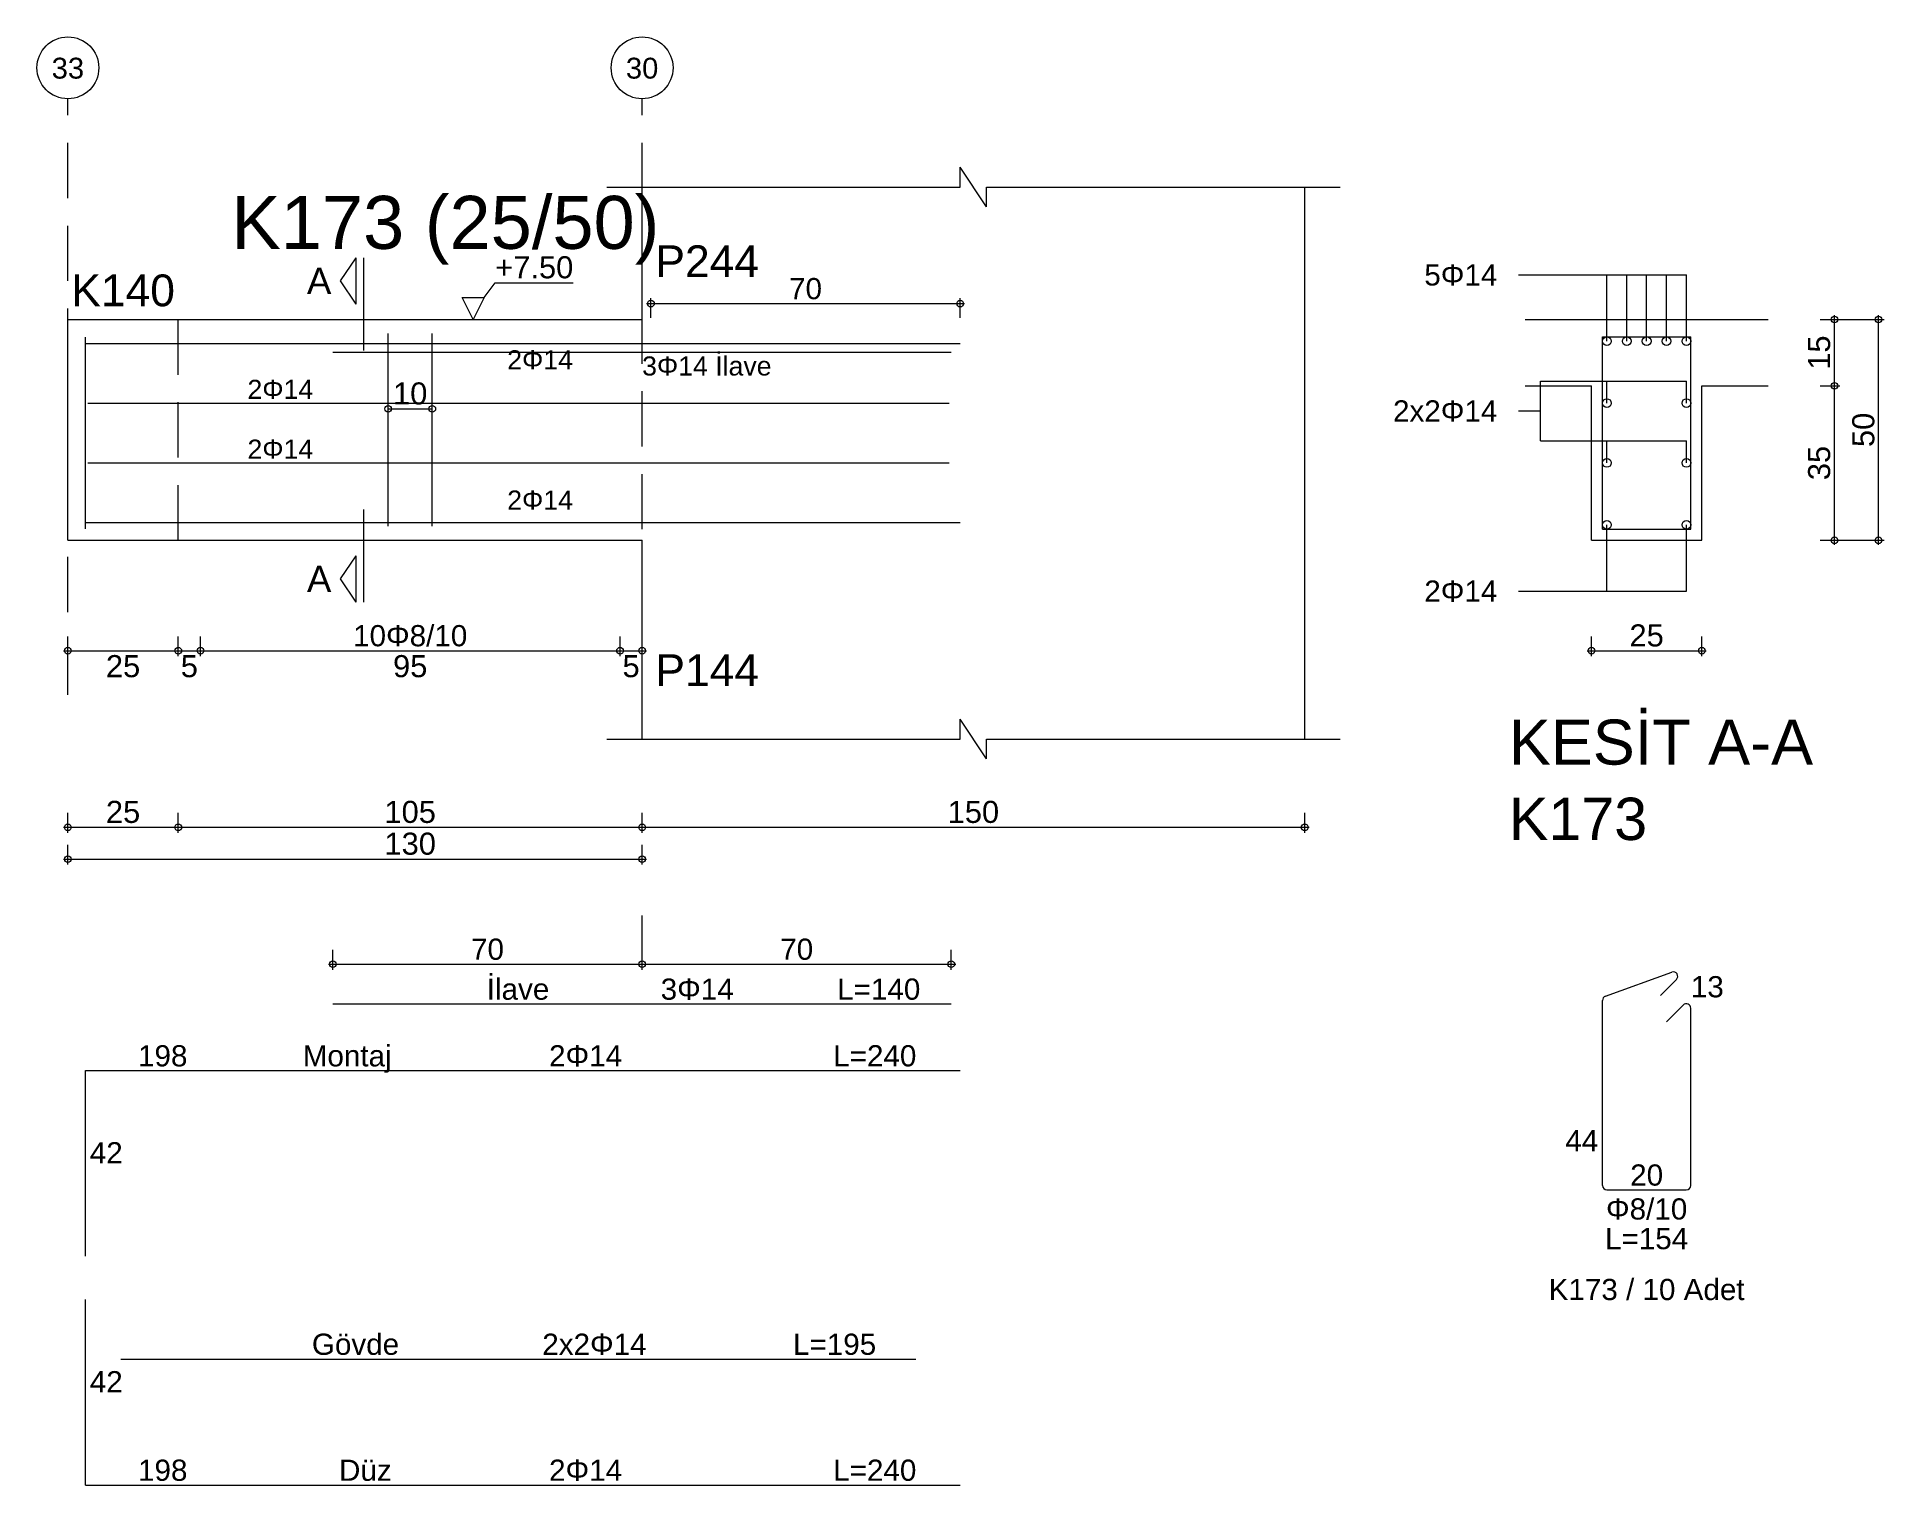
# Model space of a CAD drawing. Header units: millimetres. Extents: x 23801 to 80069, y 9628 to 14137.
# Drawn here: x 55446 to 56073, y 11876 to 12368 of the extents above; entities that cross this region are included whole.
import ezdxf

# ---------------------------------------------------------------- set-up
doc = ezdxf.new("R2010")
doc.units = ezdxf.units.MM
doc.linetypes.add('DASHDOT2', pattern=[12.7, 6.35, -3.175, 0, -3.175])
doc.linetypes.add('DASHED4', pattern=[18.75, 12.5, -6.25])
doc.layers.add('aks', color=251, linetype='DASHDOT2', lineweight=35)
for name, color, linetype in [('Donatı Topl. Uzun. Yazısı', 7, 'Continuous'), ('Donatı Uz. Yazısı', 7, 'Continuous'), ('Donatı Yazısı', 7, 'Continuous'), ('Donatı Çizgisi', 7, 'Continuous'), ('Kiriş', 7, 'Continuous'), ('Standart', 7, 'Continuous'), ('Ölçülendirme', 7, 'Continuous')]:
    doc.layers.add(name, color=color, linetype=linetype)
doc.styles.add('arial_1_18', font='arial.ttf', dxfattribs={"height": 0.2})

# ---------------------------------------------------------------- blocks, each defined once
blk = doc.blocks.new('IDE475Entity7435')
at = {"layer": 'aks', "color": 30, "linetype": 'DASHED4', "lineweight": 5}
for points in [[(15312.89, 1648.65), (15312.89, 1783.65)], [(15442.89, 1648.65), (15442.89, 1783.65)], [(15442.89, 1587.65), (15442.89, 1598.65)]]:
    blk.add_lwpolyline(points, dxfattribs=at)
at = {"layer": 'aks', "color": 1, "linetype": 'Continuous', "lineweight": 5}
for centre in [(15312.89, 1790.65), (15442.89, 1790.65)]:
    blk.add_circle(centre, 7, dxfattribs=at)
at = {"layer": 'Donatı Çizgisi', "color": 5, "linetype": 'Continuous', "lineweight": 5}
for points in [[(15316.89, 1686.25), (15316.89, 1729.65)], [(15316.89, 1728.25), (15514.89, 1728.25)], [(15385.39, 1686.85), (15385.39, 1730.45)], [(15395.39, 1686.85), (15395.39, 1730.45)], [(15660.31, 1686.15), (15660.31, 1729.75)], [(15660.31, 1729.75), (15680.31, 1729.75)], [(15680.31, 1686.15), (15680.31, 1729.75)], [(15372.89, 1726.25), (15512.89, 1726.25)], [(15317.39, 1714.72), (15512.39, 1714.72)], [(15317.39, 1701.18), (15512.39, 1701.18)], [(15316.89, 1687.65), (15514.89, 1687.65)], [(15660.31, 1686.15), (15680.31, 1686.15)], [(15660.98, 1580.39), (15675.98, 1585.86)], [(15673.41, 1580.54), (15677.05, 1584.18)], [(15372.89, 1578.65), (15512.89, 1578.65)], [(15660.31, 1537.57), (15660.31, 1579.44)], [(15674.79, 1574.63), (15678.56, 1578.41)], [(15680.31, 1537.57), (15680.31, 1577.69)], [(15316.89, 1521.55), (15316.89, 1563.55)], [(15316.89, 1563.55), (15514.89, 1563.55)], [(15661.33, 1536.55), (15679.29, 1536.55)], [(15316.89, 1469.7), (15316.89, 1511.7)], [(15324.89, 1498.23), (15504.89, 1498.23)], [(15316.89, 1469.7), (15514.89, 1469.7)]]:
    blk.add_lwpolyline(points, dxfattribs=at)
for centre in [(15661.31, 1728.75), (15665.81, 1728.75), (15670.31, 1728.75), (15674.81, 1728.75), (15679.31, 1728.75), (15661.31, 1714.72), (15679.31, 1714.72), (15661.31, 1701.18), (15679.31, 1701.18), (15661.31, 1687.15), (15679.31, 1687.15)]:
    blk.add_circle(centre, 1, dxfattribs=at)
for centre, start, end in [((15676.33, 1584.9), 315, 110), ((15661.33, 1579.44), 110, 180), ((15679.29, 1577.69), 0, 135), ((15661.33, 1537.57), 180, 270), ((15679.29, 1537.57), 270, 0)]:
    blk.add_arc(centre, 1.02, start, end, dxfattribs=at)
at = {"layer": 'Kiriş', "color": 1, "linetype": 'Continuous', "lineweight": 5}
for points in [[(15514.89, 1763.65), (15514.89, 1768.15)], [(15520.89, 1759.15), (15514.89, 1768.15)], [(15434.89, 1763.65), (15514.89, 1763.65)], [(15442.89, 1733.65), (15442.89, 1763.65)], [(15520.89, 1759.15), (15520.89, 1763.65)], [(15520.89, 1763.65), (15600.89, 1763.65)], [(15592.89, 1638.65), (15592.89, 1763.65)], [(15312.89, 1683.65), (15312.89, 1733.65)], [(15312.89, 1733.65), (15442.89, 1733.65)], [(15642.81, 1733.65), (15697.81, 1733.65)], [(15642.81, 1718.65), (15657.81, 1718.65)], [(15657.81, 1683.65), (15657.81, 1718.65)], [(15682.81, 1718.65), (15697.81, 1718.65)], [(15682.81, 1683.65), (15682.81, 1718.65)], [(15312.89, 1683.65), (15442.89, 1683.65)], [(15442.89, 1638.65), (15442.89, 1683.65)], [(15657.81, 1683.65), (15682.81, 1683.65)], [(15520.89, 1634.15), (15514.89, 1643.15)], [(15514.89, 1638.65), (15514.89, 1643.15)], [(15434.89, 1638.65), (15514.89, 1638.65)], [(15520.89, 1638.65), (15600.89, 1638.65)], [(15520.89, 1634.15), (15520.89, 1638.65)]]:
    blk.add_lwpolyline(points, dxfattribs=at)
at = {"layer": 'Kiriş', "color": 1, "linetype": 'DASHED4', "lineweight": 5}
for points in [[(15312.89, 1683.65), (15312.89, 1733.65)], [(15337.89, 1683.65), (15337.89, 1733.65)]]:
    blk.add_lwpolyline(points, dxfattribs=at)
at = {"layer": 'Ölçülendirme', "color": 1, "linetype": 'Continuous', "lineweight": 5}
for points in [[(15374.64, 1742.4), (15378.14, 1747.65)], [(15378.14, 1737.15), (15378.14, 1747.65)], [(15379.89, 1726.65), (15379.89, 1747.65)], [(15378.14, 1737.15), (15374.64, 1742.4)], [(15407.14, 1738.65), (15409.64, 1741.98)], [(15409.64, 1741.98), (15427.31, 1741.98)], [(15641.31, 1743.75), (15679.31, 1743.75)], [(15661.31, 1728.75), (15661.31, 1743.75)], [(15665.81, 1728.75), (15665.81, 1743.75)], [(15670.31, 1728.75), (15670.31, 1743.75)], [(15674.81, 1728.75), (15674.81, 1743.75)], [(15679.31, 1728.75), (15679.31, 1743.75)], [(15404.64, 1733.65), (15402.14, 1738.65)], [(15402.14, 1738.65), (15407.14, 1738.65)], [(15407.14, 1738.65), (15404.64, 1733.65)], [(15443.89, 1737.25), (15515.89, 1737.25)], [(15444.89, 1734), (15444.89, 1738.5)], [(15514.89, 1734), (15514.89, 1738.5)], [(15404.64, 1733.65), (15404.64, 1733.65)], [(15709.56, 1733.65), (15724.06, 1733.65)], [(15712.81, 1682.65), (15712.81, 1734.65)], [(15722.81, 1682.65), (15722.81, 1734.65)], [(15646.31, 1719.72), (15679.31, 1719.72)], [(15646.31, 1706.18), (15646.31, 1719.72)], [(15661.31, 1714.72), (15661.31, 1719.72)], [(15679.31, 1714.72), (15679.31, 1719.72)], [(15709.56, 1718.65), (15714.06, 1718.65)], [(15385.39, 1713.45), (15395.39, 1713.45)], [(15641.31, 1712.95), (15646.31, 1712.95)], [(15646.31, 1706.18), (15679.31, 1706.18)], [(15661.31, 1701.18), (15661.31, 1706.18)], [(15679.31, 1701.18), (15679.31, 1706.18)], [(15379.89, 1669.65), (15379.89, 1690.65)], [(15661.31, 1672.15), (15661.31, 1687.15)], [(15679.31, 1672.15), (15679.31, 1687.15)], [(15709.56, 1683.65), (15724.06, 1683.65)], [(15374.64, 1674.9), (15378.14, 1680.15)], [(15378.14, 1669.65), (15378.14, 1680.15)], [(15378.14, 1669.65), (15374.64, 1674.9)], [(15641.31, 1672.15), (15679.31, 1672.15)], [(15312.89, 1657.4), (15312.89, 1661.9)], [(15337.89, 1657.4), (15337.89, 1661.9)], [(15342.89, 1657.4), (15342.89, 1661.9)], [(15437.89, 1657.4), (15437.89, 1661.9)], [(15442.89, 1657.4), (15442.89, 1661.9)], [(15657.81, 1657.4), (15657.81, 1661.9)], [(15682.81, 1657.4), (15682.81, 1661.9)], [(15311.89, 1658.65), (15443.89, 1658.65)], [(15656.81, 1658.65), (15683.81, 1658.65)], [(15311.89, 1618.65), (15593.89, 1618.65)], [(15312.89, 1617.4), (15312.89, 1621.9)], [(15337.89, 1617.4), (15337.89, 1621.9)], [(15442.89, 1617.4), (15442.89, 1621.9)], [(15592.89, 1617.4), (15592.89, 1621.9)], [(15312.89, 1610.2), (15312.89, 1614.7)], [(15442.89, 1610.2), (15442.89, 1614.7)], [(15311.89, 1611.45), (15443.89, 1611.45)], [(15372.89, 1586.4), (15372.89, 1590.9)], [(15442.89, 1586.4), (15442.89, 1590.9)], [(15442.89, 1586.4), (15442.89, 1590.9)], [(15512.89, 1586.4), (15512.89, 1590.9)], [(15371.89, 1587.65), (15443.89, 1587.65)], [(15441.89, 1587.65), (15513.89, 1587.65)]]:
    blk.add_lwpolyline(points, dxfattribs=at)
for centre in [(15444.89, 1737.25), (15514.89, 1737.25), (15712.81, 1733.65), (15722.81, 1733.65), (15712.81, 1718.65), (15385.39, 1713.45), (15395.39, 1713.45), (15712.81, 1683.65), (15722.81, 1683.65), (15312.89, 1658.65), (15337.89, 1658.65), (15337.89, 1658.65), (15342.89, 1658.65), (15342.89, 1658.65), (15437.89, 1658.65), (15437.89, 1658.65), (15442.89, 1658.65), (15657.81, 1658.65), (15682.81, 1658.65), (15312.89, 1618.65), (15337.89, 1618.65), (15337.89, 1618.65), (15442.89, 1618.65), (15442.89, 1618.65), (15592.89, 1618.65), (15312.89, 1611.45), (15442.89, 1611.45), (15372.89, 1587.65), (15442.89, 1587.65), (15442.89, 1587.65), (15512.89, 1587.65)]:
    blk.add_circle(centre, 0.75, dxfattribs=at)
at = {"layer": 'aks', "color": 1, "linetype": 'Continuous', "lineweight": 5, "style": 'arial_1_18'}
for s, p in [('33', (15309.22, 1788.21)), ('30', (15439.22, 1788.21))]:
    blk.add_text(s, height=4.725, dxfattribs=at).set_placement(p)
at = {"layer": 'Donatı Topl. Uzun. Yazısı', "color": 1, "linetype": 'Continuous', "lineweight": 5, "style": 'arial_1_18'}
for s, p in [('L=140', (15487.05, 1579.61)), ('L=240', (15486.15, 1564.51)), ('L=154', (15660.89, 1523.11)), ('L=195', (15477.05, 1499.19)), ('L=240', (15486.15, 1470.66))]:
    blk.add_text(s, height=4.8, dxfattribs=at).set_placement(p)
at = {"layer": 'Donatı Uz. Yazısı', "color": 1, "linetype": 'Continuous', "lineweight": 5, "style": 'arial_1_18'}
for s, p in [('13', (15680.31, 1580.15)), ('198', (15328.77, 1564.51)), ('42', (15317.85, 1542.55)), ('44', (15651.89, 1545.27)), ('20', (15666.58, 1537.51)), ('42', (15317.85, 1490.7)), ('198', (15328.77, 1470.66))]:
    blk.add_text(s, height=4.8, dxfattribs=at).set_placement(p)
at = {"layer": 'Donatı Yazısı', "color": 5, "linetype": 'Continuous', "lineweight": 5, "style": 'arial_1_18'}
for s, height, p in [('5Φ14', 4.8, (15619.97, 1741.35)), ('3Φ14 İlave', 4.32, (15442.89, 1720.97)), ('2x2Φ14', 4.8, (15612.89, 1710.55)), ('2Φ14', 4.8, (15619.97, 1669.75)), ('3Φ14', 4.8, (15447.09, 1579.61)), ('2Φ14', 4.8, (15421.83, 1564.51)), ('Φ8/10', 4.8, (15661.11, 1529.83)), ('K173 / 10 Adet', 4.8, (15648.12, 1511.59)), ('2x2Φ14', 4.8, (15420.29, 1499.19)), ('2Φ14', 4.8, (15421.83, 1470.66))]:
    blk.add_text(s, height=height, dxfattribs=at).set_placement(p)
for p in [(15412.35, 1722.37), (15353.55, 1715.68), (15353.55, 1702.14), (15412.35, 1690.61)]:
    blk.add_text('2Φ14', height=4.32, rotation=360, dxfattribs=at).set_placement(p)
at = {"layer": 'Donatı Yazısı', "color": 1, "linetype": 'Continuous', "lineweight": 5, "style": 'arial_1_18'}
for s, p in [('İlave', (15407.72, 1579.61)), ('Montaj', (15366.06, 1564.51)), ('Gövde', (15368.13, 1499.19)), ('Düz', (15374.27, 1470.66))]:
    blk.add_text(s, height=4.8, dxfattribs=at).set_placement(p)
at = {"layer": 'Kiriş', "color": 1, "linetype": 'Continuous', "lineweight": 5, "style": 'arial_1_18'}
for s, height, p in [('K173 (25/50)', 12, (15349.89, 1749.65)), ('P244', 7.2, (15445.89, 1743.25)), ('K140', 7.2, (15313.64, 1736.65)), ('P144', 7.2, (15445.89, 1650.65)), ('KESİT A-A', 10.2, (15639.11, 1632.85)), ('K173', 9.6, (15639.11, 1615.77))]:
    blk.add_text(s, height=height, dxfattribs=at).set_placement(p)
at = {"layer": 'Ölçülendirme', "color": 1, "linetype": 'Continuous', "lineweight": 5, "style": 'arial_1_18'}
for s, height, p in [('+7.50', 5, (15409.64, 1742.98)), ('A', 5.95, (15367, 1739.42)), ('70', 4.8, (15476.16, 1738.25)), ('A', 5.95, (15367, 1671.92)), ('25', 5, (15666.42, 1659.61)), ('25', 5, (15321.5, 1652.65)), ('5', 5, (15338.45, 1652.65)), ('95', 5, (15386.5, 1652.65)), ('5', 5, (15438.45, 1652.65)), ('25', 5, (15321.5, 1619.65)), ('105', 5, (15384.56, 1619.65)), ('150', 5, (15512.06, 1619.65)), ('130', 5, (15384.56, 1612.45))]:
    blk.add_text(s, height=height, dxfattribs=at).set_placement(p)
for s, rotation, p in [('15', 90, (15711.85, 1722.27)), ('10', 360, (15386.5, 1714.41)), ('50', 90, (15721.85, 1704.77)), ('35', 90, (15711.85, 1697.27))]:
    blk.add_text(s, height=5, rotation=rotation, dxfattribs=at).set_placement(p)
at = {"layer": 'Ölçülendirme', "color": 5, "linetype": 'Continuous', "lineweight": 5, "style": 'arial_1_18'}
for s, p in [('10Φ8/10', (15377.46, 1659.65)), ('70', (15404.16, 1588.65)), ('70', (15474.16, 1588.65))]:
    blk.add_text(s, height=4.8, dxfattribs=at).set_placement(p)

msp = doc.modelspace()

# ---------------------------------------------------------------- block references
at = {"layer": 'Standart', "xscale": 1.5, "yscale": 1.5, "zscale": 1.5}
msp.add_blockref('IDE475Entity7435', (32487.19, 9671.91), dxfattribs=at)

doc.saveas('drawing.dxf')
